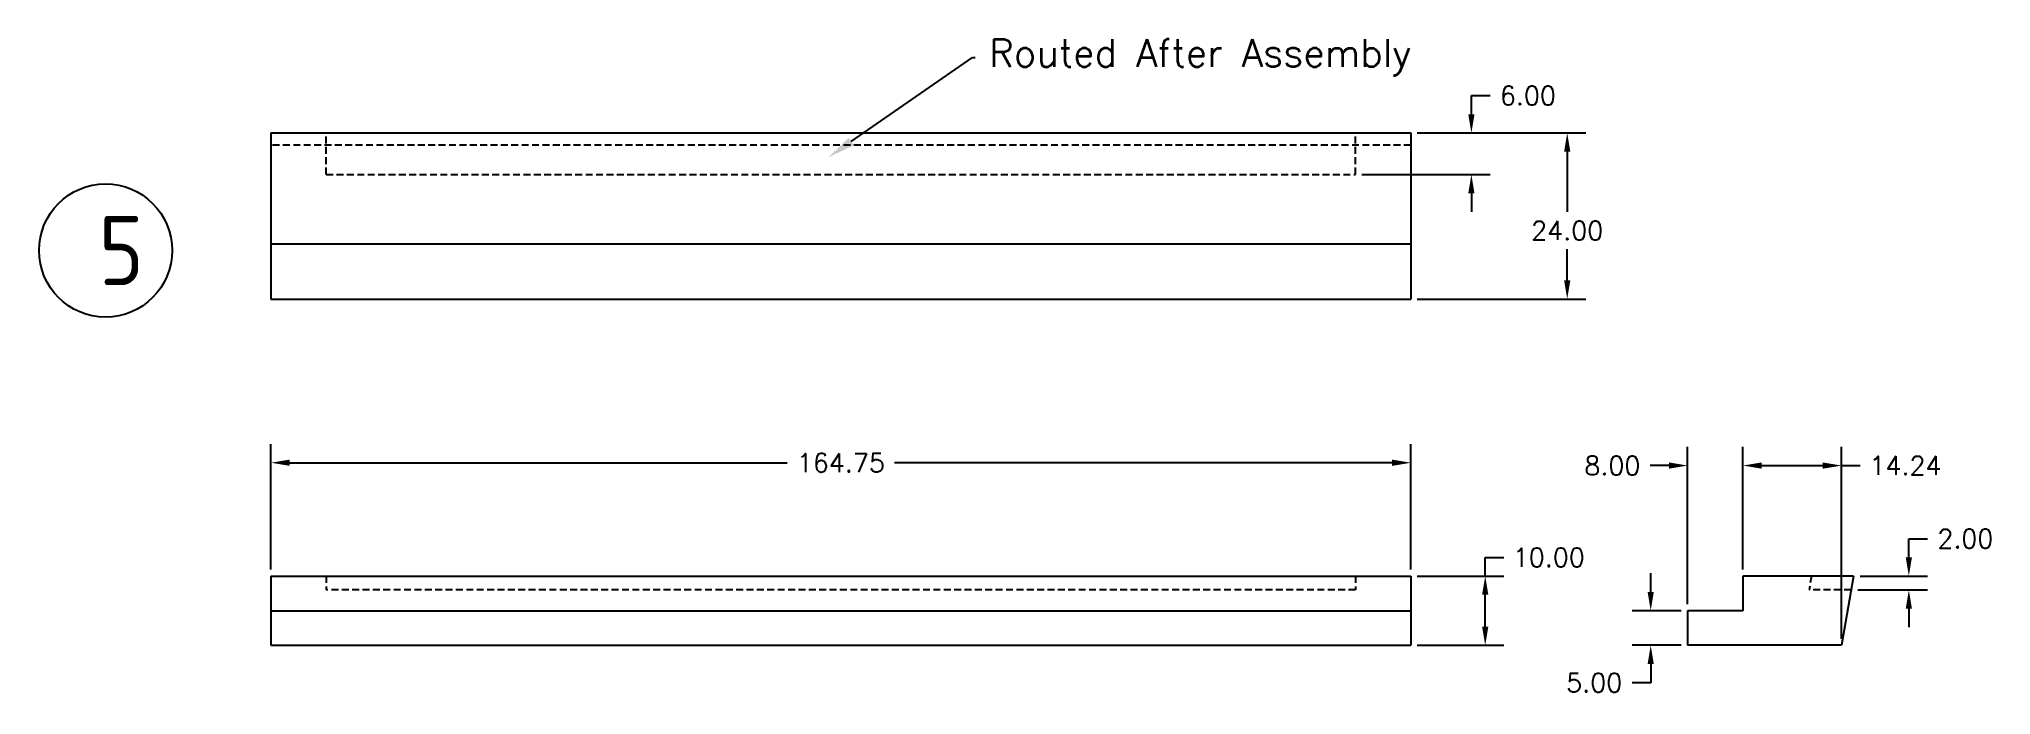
# Model space of a CAD drawing. Header units: millimetres. Extents: x -767 to 3290, y -266 to 762.
# Drawn here: x 3007.9 to 3290, y 581.8 to 676.6 of the extents above; entities that cross this region are included whole.
import ezdxf
from ezdxf import colors
from ezdxf.entities.mleader import LeaderData, LeaderLine
from ezdxf.math import Vec2, Vec3

# ---------------------------------------------------------------- set-up
doc = ezdxf.new("R2010")
doc.units = ezdxf.units.MM
doc.linetypes.add('DASHEDX2', pattern=[1.5, 1, -0.5])
for name, color, linetype in [('Dim', 1, 'Continuous'), ('Hidden', 3, 'DASHEDX2'), ('Layer1', 5, 'Continuous'), ('Wood', 7, 'Continuous')]:
    doc.layers.add(name, color=color, linetype=linetype)
doc.styles.add('ISO Proportional', font='isocp.shx')
doc.styles.get("Standard").update_dxf_attribs({"font": 'simplex.shx'})
doc.dimstyles.new('Copy of Standard', dxfattribs={"dimscale": 15, "dimtxt": 0.18, "dimasz": 0.18, "dimexe": 0.18, "dimexo": 0.0625, "dimgap": 0.09, "dimtad": 0, "dimtih": 1, "dimtoh": 1, "dimzin": 0, "dimdsep": 46, "dimtxsty": 'Standard', "dimcen": 0.09, "dimadec": 0, "dimazin": 0, "dimtfac": 1, "dimtofl": 0, "dimtmove": 0, "dimatfit": 2, "dimfxl": 1, "dimtolj": 1, "dimtzin": 0, "dimarcsym": 0})

msp = doc.modelspace()

# ---------------------------------------------------------------- texts
at = {"layer": 'Layer1', "insert": (3016.559, 651.015), "char_height": 10, "attachment_point": 1, "style": 'ISO Proportional'}
msp.add_mtext_dynamic_manual_height_columns('5', width=25.64739, gutter_width=12.5, heights=[0], dxfattribs=at)

# ---------------------------------------------------------------- blocks, each defined once
blk = doc.blocks.new('*D73')
at = {"layer": 'Defpoints', "color": 0, "transparency": 16777216}
for p in [(3206.2, 662.99), (3206.2, 638.99), (3228.8, 638.99)]:
    blk.add_point(p, dxfattribs=at)
at = {"layer": 'Dim', "color": 0, "lineweight": -2, "transparency": 16777216}
for p, q in [((3207.13, 662.99), (3231.5, 662.99)), ((3228.8, 660.29), (3228.8, 651.59)), ((3228.8, 641.69), (3228.8, 646.19)), ((3207.13, 638.99), (3231.5, 638.99))]:
    blk.add_line(p, q, dxfattribs=at)
at = {"layer": 'Dim', "color": 0, "transparency": 16777216}
for points in [[(3228.35, 660.29), (3229.25, 660.29), (3228.8, 662.99)], [(3228.35, 641.69), (3229.25, 641.69), (3228.8, 638.99)]]:
    blk.add_solid(points, dxfattribs=at)
at = {"layer": 'Dim', "color": 0, "transparency": 16777216, "insert": (3228.8, 648.89), "char_height": 2.7, "attachment_point": 5}
blk.add_mtext('\\A1;24.00', dxfattribs=at)
blk = doc.blocks.new('*D74')
at = {"layer": 'Defpoints', "color": 0, "transparency": 16777216}
for p in [(3246.2, 614.95), (3254.2, 598.99), (3246.2, 593.99)]:
    blk.add_point(p, dxfattribs=at)
at = {"layer": 'Dim', "color": 0, "lineweight": -2, "transparency": 16777216}
for p, q in [((3246.2, 594.93), (3246.2, 617.65)), ((3254.2, 599.93), (3254.2, 617.65)), ((3243.5, 614.95), (3240.8, 614.95)), ((3256.9, 614.95), (3259.6, 614.95))]:
    blk.add_line(p, q, dxfattribs=at)
at = {"layer": 'Dim', "color": 0, "transparency": 16777216}
for points in [[(3243.5, 615.4), (3243.5, 614.5), (3246.2, 614.95)], [(3256.9, 615.4), (3256.9, 614.5), (3254.2, 614.95)]]:
    blk.add_solid(points, dxfattribs=at)
at = {"layer": 'Dim', "color": 0, "transparency": 16777216, "insert": (3235.33, 614.95), "char_height": 2.7, "attachment_point": 5}
blk.add_mtext('\\A1;8.00', dxfattribs=at)
blk = doc.blocks.new('*D75')
at = {"layer": 'Defpoints', "color": 0, "transparency": 16777216}
for p in [(3246.2, 593.99), (3240.87, 588.99), (3246.2, 588.99)]:
    blk.add_point(p, dxfattribs=at)
at = {"layer": 'Dim', "color": 0, "lineweight": -2, "transparency": 16777216}
for p, q in [((3240.87, 596.69), (3240.87, 599.39)), ((3245.26, 593.99), (3238.17, 593.99)), ((3245.26, 588.99), (3238.17, 588.99)), ((3240.87, 586.29), (3240.87, 583.59)), ((3240.87, 583.59), (3238.17, 583.59))]:
    blk.add_line(p, q, dxfattribs=at)
at = {"layer": 'Dim', "color": 0, "transparency": 16777216}
for points in [[(3240.42, 596.69), (3241.32, 596.69), (3240.87, 593.99)], [(3240.42, 586.29), (3241.32, 586.29), (3240.87, 588.99)]]:
    blk.add_solid(points, dxfattribs=at)
at = {"layer": 'Dim', "color": 0, "transparency": 16777216, "insert": (3232.7, 583.59), "char_height": 2.7, "attachment_point": 5}
blk.add_mtext('\\A1;5.00', dxfattribs=at)
blk = doc.blocks.new('*D76')
at = {"layer": 'Defpoints', "color": 0, "transparency": 16777216}
for p in [(3206.2, 615.36), (3041.45, 598.99), (3206.2, 598.99)]:
    blk.add_point(p, dxfattribs=at)
at = {"layer": 'Dim', "color": 0, "lineweight": -2, "transparency": 16777216}
for p, q in [((3041.45, 599.93), (3041.45, 618.06)), ((3206.2, 599.93), (3206.2, 618.06)), ((3044.15, 615.36), (3116.04, 615.36)), ((3203.5, 615.36), (3131.6, 615.36))]:
    blk.add_line(p, q, dxfattribs=at)
at = {"layer": 'Dim', "color": 0, "transparency": 16777216}
for points in [[(3044.15, 615.81), (3044.15, 614.91), (3041.45, 615.36)], [(3203.5, 615.81), (3203.5, 614.91), (3206.2, 615.36)]]:
    blk.add_solid(points, dxfattribs=at)
at = {"layer": 'Dim', "color": 0, "transparency": 16777216, "insert": (3123.82, 615.36), "char_height": 2.7, "attachment_point": 5}
blk.add_mtext('\\A1;164.75', dxfattribs=at)
blk = doc.blocks.new('*D77')
at = {"layer": 'Defpoints', "color": 0, "transparency": 16777216}
for p in [(3206.2, 598.99), (3216.95, 598.99), (3206.2, 588.99)]:
    blk.add_point(p, dxfattribs=at)
at = {"layer": 'Dim', "color": 0, "lineweight": -2, "transparency": 16777216}
for p, q in [((3216.95, 598.99), (3216.95, 601.69)), ((3216.95, 601.69), (3219.65, 601.69)), ((3207.13, 598.99), (3219.65, 598.99)), ((3216.95, 591.69), (3216.95, 596.29)), ((3207.13, 588.99), (3219.65, 588.99))]:
    blk.add_line(p, q, dxfattribs=at)
at = {"layer": 'Dim', "color": 0, "transparency": 16777216}
for points in [[(3216.5, 596.29), (3217.4, 596.29), (3216.95, 598.99)], [(3216.5, 591.69), (3217.4, 591.69), (3216.95, 588.99)]]:
    blk.add_solid(points, dxfattribs=at)
at = {"layer": 'Dim', "color": 0, "transparency": 16777216, "insert": (3226.14, 601.69), "char_height": 2.7, "attachment_point": 5}
blk.add_mtext('\\A1;10.00', dxfattribs=at)
blk = doc.blocks.new('*D78')
at = {"layer": 'Defpoints', "color": 0, "transparency": 16777216}
for p in [(3206.2, 662.99), (3214.95, 662.99), (3198.2, 656.99)]:
    blk.add_point(p, dxfattribs=at)
at = {"layer": 'Dim', "color": 0, "lineweight": -2, "transparency": 16777216}
for p, q in [((3214.95, 665.69), (3214.95, 668.39)), ((3214.95, 668.39), (3217.65, 668.39)), ((3207.13, 662.99), (3217.65, 662.99)), ((3199.13, 656.99), (3217.65, 656.99)), ((3214.95, 654.29), (3214.95, 651.59))]:
    blk.add_line(p, q, dxfattribs=at)
at = {"layer": 'Dim', "color": 0, "transparency": 16777216}
for points in [[(3214.5, 665.69), (3215.4, 665.69), (3214.95, 662.99)], [(3214.5, 654.29), (3215.4, 654.29), (3214.95, 656.99)]]:
    blk.add_solid(points, dxfattribs=at)
at = {"layer": 'Dim', "color": 0, "transparency": 16777216, "insert": (3223.12, 668.39), "char_height": 2.7, "attachment_point": 5}
blk.add_mtext('\\A1;6.00', dxfattribs=at)
blk = doc.blocks.new('*D79')
at = {"layer": 'Defpoints', "color": 0, "transparency": 16777216}
for p in [(3270.2, 598.99), (3278.17, 598.99), (3269.84, 596.99)]:
    blk.add_point(p, dxfattribs=at)
at = {"layer": 'Dim', "color": 0, "lineweight": -2, "transparency": 16777216}
for p, q in [((3278.17, 601.69), (3278.17, 604.39)), ((3278.17, 604.39), (3280.87, 604.39)), ((3271.13, 598.99), (3280.87, 598.99)), ((3270.78, 596.99), (3280.87, 596.99)), ((3278.17, 594.29), (3278.17, 591.59))]:
    blk.add_line(p, q, dxfattribs=at)
at = {"layer": 'Dim', "color": 0, "transparency": 16777216}
for points in [[(3277.72, 601.69), (3278.62, 601.69), (3278.17, 598.99)], [(3277.72, 594.29), (3278.62, 594.29), (3278.17, 596.99)]]:
    blk.add_solid(points, dxfattribs=at)
at = {"layer": 'Dim', "color": 0, "transparency": 16777216, "insert": (3286.34, 604.39), "char_height": 2.7, "attachment_point": 5}
blk.add_mtext('\\A1;2.00', dxfattribs=at)
blk = doc.blocks.new('*D125')
at = {"layer": 'Defpoints', "color": 0, "transparency": 16777216}
for p in [(3254.2, 614.95), (3254.2, 598.99), (3268.43, 588.99)]:
    blk.add_point(p, dxfattribs=at)
at = {"layer": 'Dim', "color": 0, "lineweight": -2, "transparency": 16777216}
for p, q in [((3254.2, 599.93), (3254.2, 617.65)), ((3268.43, 589.93), (3268.43, 617.65)), ((3256.9, 614.95), (3265.73, 614.95)), ((3268.43, 614.95), (3271.13, 614.95))]:
    blk.add_line(p, q, dxfattribs=at)
at = {"layer": 'Dim', "color": 0, "transparency": 16777216}
for points in [[(3256.9, 615.4), (3256.9, 614.5), (3254.2, 614.95)], [(3265.73, 615.4), (3265.73, 614.5), (3268.43, 614.95)]]:
    blk.add_solid(points, dxfattribs=at)
at = {"layer": 'Dim', "color": 0, "transparency": 16777216, "insert": (3277.69, 614.95), "char_height": 2.7, "attachment_point": 5}
blk.add_mtext('\\A1;14.24', dxfattribs=at)

# ---------------------------------------------------------------- dimensions: what is measured, and where the dimension line sits
at = {"layer": 'Dim'}
for base, p1, p2, angle, picture, middle in [((3214.951, 662.992), (3198.197, 656.992), (3206.197, 662.992), 90, '*D78', (3223.116, 668.392)), ((3278.174, 598.992), (3269.845, 596.992), (3270.197, 598.992), 90, '*D79', (3286.338, 604.392)), ((3216.946, 598.992), (3206.197, 588.992), (3206.197, 598.992), 90, '*D77', (3226.139, 601.692)), ((3240.867, 588.992), (3246.197, 593.992), (3246.197, 588.992), 270, '*D75', (3232.703, 583.592))]:
    dim = msp.add_linear_dim(base=base, p1=p1, p2=p2, angle=angle, dimstyle='Copy of Standard', dxfattribs=at)
    dim.commit()
    dim.dimension.update_dxf_attribs({"geometry": picture, "text_midpoint": middle})
dim = msp.add_linear_dim(base=(3228.797, 638.992), p1=(3206.197, 662.992), p2=(3206.197, 638.992), angle=90, dimstyle='Copy of Standard', dxfattribs=at)
dim.commit()
dim.dimension.update_dxf_attribs({"geometry": '*D73', "text_midpoint": (3228.797, 648.894), "dimtype": 160})
dim = msp.add_linear_dim(base=(3206.197, 615.36), p1=(3041.447, 598.992), p2=(3206.197, 598.992), dimstyle='Copy of Standard', dxfattribs=at)
dim.commit()
dim.dimension.update_dxf_attribs({"geometry": '*D76', "text_midpoint": (3123.822, 615.36)})
for base, p1, p2, picture, middle in [((3246.197, 614.945), (3254.197, 598.992), (3246.197, 593.992), '*D74', (3235.333, 614.945)), ((3254.197, 614.945), (3268.434, 588.992), (3254.197, 598.992), '*D125', (3277.691, 614.945))]:
    dim = msp.add_linear_dim(base=base, p1=p1, p2=p2, dimstyle='Copy of Standard', dxfattribs=at)
    dim.commit()
    dim.dimension.update_dxf_attribs({"geometry": picture, "text_midpoint": middle, "dimtype": 160})

# ---------------------------------------------------------------- linework, layer by layer
at = {"layer": 'Hidden'}
for p, q in [((3049.447, 656.992), (3049.447, 662.992)), ((3198.197, 656.992), (3198.197, 662.992)), ((3206.197, 661.228), (3041.447, 661.228)), ((3049.447, 656.992), (3198.197, 656.992)), ((3049.447, 598.992), (3049.447, 596.992)), ((3198.197, 598.992), (3198.197, 596.992)), ((3264.105, 598.992), (3263.752, 596.992)), ((3198.197, 596.992), (3049.447, 596.992)), ((3269.845, 596.992), (3263.752, 596.992))]:
    msp.add_line(p, q, dxfattribs=at)
at = {"layer": 'Layer1'}
msp.add_circle((3017.559, 646.015), 9.618, dxfattribs=at)
at = {"layer": 'Wood'}
for p, q in [((3041.447, 662.992), (3206.197, 662.992)), ((3041.447, 662.992), (3041.447, 638.992)), ((3206.197, 662.992), (3206.197, 638.992)), ((3041.447, 646.992), (3206.197, 646.992)), ((3041.447, 638.992), (3206.197, 638.992)), ((3041.447, 598.992), (3206.197, 598.992)), ((3041.447, 598.992), (3041.447, 588.992)), ((3206.197, 598.992), (3206.197, 588.992)), ((3270.197, 598.992), (3254.197, 598.992)), ((3254.197, 598.992), (3254.197, 593.992)), ((3270.197, 598.992), (3268.434, 588.992)), ((3041.447, 593.992), (3206.197, 593.992)), ((3254.197, 593.992), (3246.197, 593.992)), ((3246.197, 593.992), (3246.197, 588.992)), ((3041.447, 588.992), (3206.197, 588.992)), ((3268.434, 588.992), (3246.197, 588.992))]:
    msp.add_line(p, q, dxfattribs=at)

msp.set_redraw_order([(e.dxf.handle, doc.entitydb.next_handle()) for e in msp.query("TEXT MTEXT ATTDEF DIMENSION ARC_DIMENSION")])  # texts and dimensions are drawn at this point

# ---------------------------------------------------------------- leaders
at = {"layer": 'Dim'}
ml = msp.add_multileader_mtext('Standard', dxfattribs=at)
ml.set_content('Routed After Assembly', color=256)
ml.set_leader_properties()
ml.build(insert=Vec2(0, 0))
ml.multileader.update_dxf_attribs({"text_right_attachment_type": 6, "dogleg_length": 0.36})
ctx = ml.context
ctx.base_point, ctx.plane_origin = Vec3(3143.227, 673.887), Vec3(3122.034, 659.475)
ctx.right_attachment = 6
notes = []
notes.append((ctx, [(0, (1, 1, 0), (3142.867, 673.887), (1, 0), 0.36, [(0, [(3122.034, 659.475)], 0, [])])]))
ctx.mtext.insert, ctx.mtext.flow_direction = Vec3(3145.227, 676.554), 5
for ctx, leaders in notes:
    for number, flags, end, landing, length, lines in leaders:
        leader = LeaderData()
        leader.index, (leader.has_last_leader_line, leader.has_dogleg_vector, leader.attachment_direction) = number, flags
        leader.last_leader_point, leader.dogleg_vector, leader.dogleg_length = Vec3(end), Vec3(landing), length
        for number, points, colour, breaks in lines:
            line = LeaderLine()
            line.index, line.vertices, line.color, line.breaks = number, Vec3.list(points), colors.encode_raw_color(colour), breaks
            leader.lines.append(line)
        ctx.leaders.append(leader)

doc.saveas('drawing.dxf')
